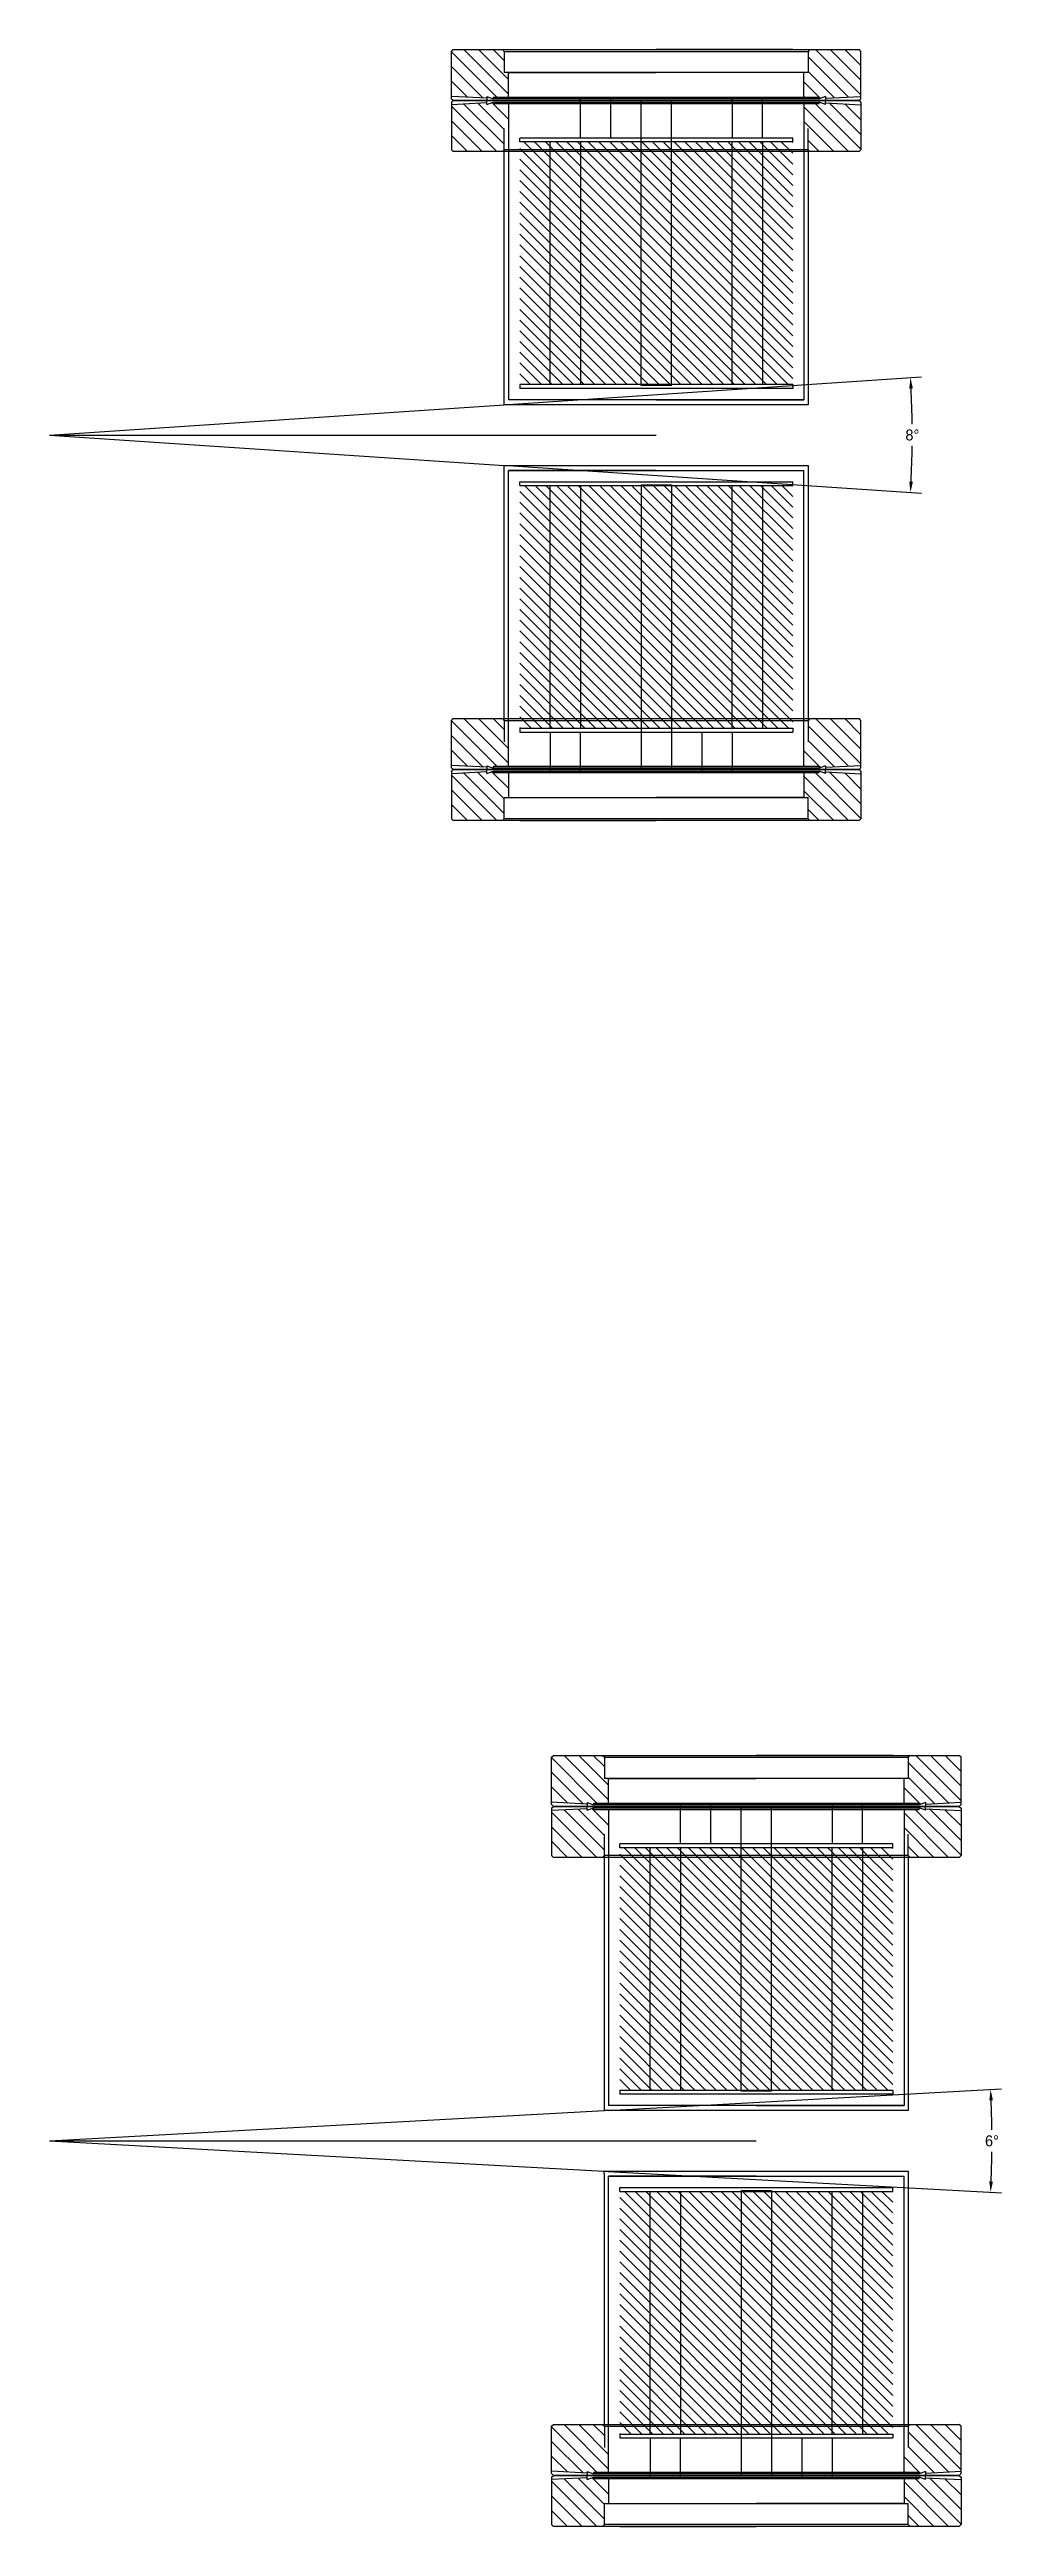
# Model space of a CAD drawing. Header units: inches. Extents: x 40 to 191, y -21 to 51.
# Drawn here: x 151.67 to 167.36, y -20.95 to 19.87 of the extents above; entities that cross this region are included whole.
import ezdxf

# ---------------------------------------------------------------- set-up
doc = ezdxf.new("R2010")
doc.units = ezdxf.units.IN
doc.header["$MEASUREMENT"] = 0
doc.dimstyles.get("Standard").update_dxf_attribs({"dimtxt": 0.18, "dimasz": 0.18, "dimexe": 0.18, "dimexo": 0.0625, "dimgap": 0.09, "dimtad": 0, "dimtih": 1, "dimtoh": 1, "dimdec": 4, "dimzin": 0, "dimdsep": 46, "dimtxsty": 'Standard', "dimcen": 0.09, "dimadec": 0, "dimazin": 0, "dimtfac": 1, "dimtdec": 4, "dimtofl": 0, "dimtmove": 0, "dimatfit": 3, "dimfxl": 1, "dimtolj": 1, "dimtzin": 0, "dimarcsym": 0})

msp = doc.modelspace()

# ---------------------------------------------------------------- blocks, each defined once
blk = doc.blocks.new('*D33')
at = {"color": 0, "lineweight": -2, "transparency": 16777216}
for p, q in [((160.874, -14.092), (167.358, -13.737)), ((160.874, -15.099), (167.358, -15.453))]:
    blk.add_line(p, q, dxfattribs=at)
for start, end in [(0.6638, 2.4656), (357.5343, 359.336)]:
    blk.add_arc((151.666, -14.595), 15.535, start, end, dxfattribs=at)
at = {"color": 0, "transparency": 16777216}
for points in [[(167.157, -13.928), (167.217, -13.926), (167.178, -13.747)], [(167.217, -15.265), (167.157, -15.262), (167.178, -15.443)]]:
    blk.add_solid(points, dxfattribs=at)
at = {"layer": 'Defpoints', "color": 0, "transparency": 16777216}
for p in [(160.812, -14.095), (151.666, -14.595), (151.666, -14.595), (160.811, -15.095), (167.199, -14.878)]:
    blk.add_point(p, dxfattribs=at)
at = {"color": 0, "transparency": 16777216, "insert": (167.201, -14.595), "char_height": 0.18, "attachment_point": 5}
blk.add_mtext('\\A1;6°', dxfattribs=at)
blk = doc.blocks.new('*D30')
at = {"color": 0, "lineweight": -2, "transparency": 16777216}
for p, q in [((159.224, 14.019), (166.037, 14.474)), ((159.224, 13.011), (166.037, 12.556))]:
    blk.add_line(p, q, dxfattribs=at)
for start, end in [(0.7251, 3.0914), (356.9084, 359.2747)]:
    blk.add_arc((151.666, 13.515), 14.222, start, end, dxfattribs=at)
at = {"color": 0, "transparency": 16777216}
for points in [[(165.838, 14.28), (165.898, 14.284), (165.857, 14.462)], [(165.898, 12.746), (165.838, 12.75), (165.857, 12.568)]]:
    blk.add_solid(points, dxfattribs=at)
at = {"layer": 'Defpoints', "color": 0, "transparency": 16777216}
for p in [(159.162, 14.015), (151.666, 13.515), (151.666, 13.515), (165.885, 13.199), (159.161, 13.015)]:
    blk.add_point(p, dxfattribs=at)
at = {"color": 0, "transparency": 16777216, "insert": (165.889, 13.515), "char_height": 0.18, "attachment_point": 5}
blk.add_mtext('\\A1;8°', dxfattribs=at)

# ---------------------------------------------------------------- dimensions: what is measured, and where the dimension line sits
for base, line1, line2, picture, middle in [((165.88532, 13.19916), ((151.66643, 13.51496), (159.16123, 13.01495)), ((151.66643, 13.51496), (159.16164, 14.01496)), '*D30', (165.88883, 13.51493)), ((167.19874, -14.87814), ((151.66643, -14.5953), (160.81123, -15.0953)), ((151.66643, -14.5953), (160.81164, -14.0953)), '*D33', (167.20131, -14.59532))]:
    dim = msp.add_angular_dim_2l(base=base, line1=line1, line2=line2, dimstyle='Standard')
    dim.commit()
    dim.dimension.update_dxf_attribs({"geometry": picture, "text_midpoint": middle})

# ---------------------------------------------------------------- hatches: boundary and pattern name
h = msp.add_hatch()
h.set_pattern_fill('ANSI31', color=1, angle=270)
h.set_pattern_definition([(315, (187.9728, -6.78241), (0.08838835, 0.08838835), [])])
h.paths.add_polyline_path([(163.91663, 14.34596), (163.91663, 18.34596), (163.41663, 18.34596), (163.41663, 14.34596)])
h.paths.add_polyline_path([(163.41663, 14.34596), (163.41663, 18.34596), (162.91663, 18.34596), (162.91663, 14.34596)])
h.paths.add_polyline_path([(162.91663, 14.34596), (162.91663, 18.34596), (160.41663, 18.34596), (160.41663, 14.34596)])
h.paths.add_polyline_path([(160.41663, 14.34596), (160.41663, 18.34596), (159.91663, 18.34596), (159.91663, 14.34596)])
h.paths.add_polyline_path([(159.91663, 14.34596), (159.91663, 18.34596), (159.41663, 18.34596), (159.41663, 14.34596)])
h = msp.add_hatch()
h.set_pattern_fill('ANSI31', color=1, angle=90)
h.set_pattern_definition([(135, (135.36046, 33.81232), (-0.08838835, -0.08838835), [])])
h.paths.add_polyline_path([(159.41663, 12.68396), (159.41663, 8.68396), (159.91663, 8.68396), (159.91663, 12.68396)])
h.paths.add_polyline_path([(159.91663, 12.68396), (159.91663, 8.68396), (160.41663, 8.68396), (160.41663, 12.68396)])
h.paths.add_polyline_path([(160.41663, 12.68396), (160.41663, 8.68396), (162.91663, 8.68396), (162.91663, 12.68396)])
h.paths.add_polyline_path([(162.91663, 12.68396), (162.91663, 8.68396), (163.41663, 8.68396), (163.41663, 12.68396)])
h.paths.add_polyline_path([(163.41663, 12.68396), (163.41663, 8.68396), (163.91663, 8.68396), (163.91663, 12.68396)])
h = msp.add_hatch()
h.set_pattern_fill('ANSI31', color=1, angle=270)
h.set_pattern_definition([(315, (189.6228, -34.89266), (0.08838835, 0.08838835), [])])
h.paths.add_polyline_path([(165.56663, -13.7643), (165.56663, -9.7643), (165.06663, -9.7643), (165.06663, -13.7643)])
h.paths.add_polyline_path([(165.06663, -13.7643), (165.06663, -9.7643), (164.56663, -9.7643), (164.56663, -13.7643)])
h.paths.add_polyline_path([(164.56663, -13.7643), (164.56663, -9.7643), (162.06663, -9.7643), (162.06663, -13.7643)])
h.paths.add_polyline_path([(162.06663, -13.7643), (162.06663, -9.7643), (161.56663, -9.7643), (161.56663, -13.7643)])
h.paths.add_polyline_path([(161.56663, -13.7643), (161.56663, -9.7643), (161.06663, -9.7643), (161.06663, -13.7643)])
h = msp.add_hatch()
h.set_pattern_fill('ANSI31', color=1, angle=90)
h.set_pattern_definition([(135, (137.01046, 5.70206), (-0.08838835, -0.08838835), [])])
h.paths.add_polyline_path([(161.06663, -15.4263), (161.06663, -19.4263), (161.56663, -19.4263), (161.56663, -15.4263)])
h.paths.add_polyline_path([(161.56663, -15.4263), (161.56663, -19.4263), (162.06663, -19.4263), (162.06663, -15.4263)])
h.paths.add_polyline_path([(162.06663, -15.4263), (162.06663, -19.4263), (164.56663, -19.4263), (164.56663, -15.4263)])
h.paths.add_polyline_path([(164.56663, -15.4263), (164.56663, -19.4263), (165.06663, -19.4263), (165.06663, -15.4263)])
h.paths.add_polyline_path([(165.06663, -15.4263), (165.06663, -19.4263), (165.56663, -19.4263), (165.56663, -15.4263)])

# ---------------------------------------------------------------- linework, layer by layer
at = {"color": 7, "linetype": 'Continuous'}
for p, q in [((158.29163, 19.83796), (158.32163, 19.86796)), ((158.29163, 19.09666), (158.29163, 19.83796)), ((158.32163, 19.86796), (165.01163, 19.86796)), ((159.13163, 19.86796), (159.16163, 19.83796)), ((159.16163, 19.83796), (164.17163, 19.83796)), ((159.16163, 19.83796), (159.16163, 19.48796)), ((164.20163, 19.86796), (164.17163, 19.83796)), ((164.17163, 19.83796), (164.17163, 19.48796)), ((165.04163, 19.83796), (165.01163, 19.86796)), ((165.04163, 19.09666), (165.04163, 19.83796)), ((164.17163, 19.48796), (159.16163, 19.48796)), ((159.23163, 19.07796), (159.23163, 19.48796)), ((164.10163, 19.07796), (164.10163, 19.48796)), ((158.87663, 19.066), (158.29163, 19.09666)), ((158.87664, 18.98991), (158.29164, 18.95925)), ((158.29164, 18.95925), (158.29164, 18.21796)), ((158.29178, 19.05796), (158.29178, 19.09665)), ((158.32178, 19.02796), (158.29178, 19.05796)), ((158.29178, 18.99796), (158.32179, 19.02796)), ((158.29178, 18.99796), (158.29178, 18.95926)), ((158.32178, 19.02796), (165.01149, 19.02796)), ((165.01149, 19.02796), (158.32179, 19.02796)), ((158.87663, 19.09217), (158.98163, 19.05396)), ((158.87663, 19.09217), (158.87663, 19.066)), ((158.87664, 18.96374), (158.98164, 19.00196)), ((158.87664, 18.96374), (158.87664, 18.98991)), ((158.87681, 19.06599), (158.87681, 19.02796)), ((158.87682, 18.98992), (158.87682, 19.02796)), ((164.35163, 19.07796), (158.98163, 19.07796)), ((158.98163, 19.07796), (158.98163, 19.05396)), ((164.35163, 19.05396), (158.98163, 19.05396)), ((158.98164, 18.97796), (158.98164, 19.00196)), ((158.98164, 19.00196), (164.35164, 19.00196)), ((158.98164, 18.97796), (164.35164, 18.97796)), ((159.23164, 18.97796), (159.23164, 18.56796)), ((164.10164, 18.97796), (164.10164, 18.56796)), ((164.45663, 19.09217), (164.35163, 19.05396)), ((164.35163, 19.07796), (164.35163, 19.05396)), ((164.45664, 18.96374), (164.35164, 19.00196)), ((164.35164, 18.97796), (164.35164, 19.00196)), ((164.45646, 19.06599), (164.45646, 19.02796)), ((164.45647, 18.98992), (164.45647, 19.02796)), ((164.45663, 19.066), (165.04163, 19.09666)), ((164.45663, 19.09217), (164.45663, 19.066)), ((164.45664, 18.98991), (165.04164, 18.95925)), ((164.45664, 18.96374), (164.45664, 18.98991)), ((165.04149, 19.05796), (165.01149, 19.02796)), ((165.01149, 19.02796), (165.0415, 18.99796)), ((165.04149, 19.05796), (165.04149, 19.09665)), ((165.0415, 18.99796), (165.0415, 18.95926)), ((165.04164, 18.95925), (165.04164, 18.21796)), ((159.16164, 18.21796), (159.16164, 18.56796)), ((164.17164, 18.21796), (164.17164, 18.56796)), ((158.29164, 18.21796), (158.32164, 18.18796)), ((165.01164, 18.18796), (158.32164, 18.18796)), ((159.13164, 18.18796), (159.16164, 18.21796)), ((164.17164, 18.21796), (159.16164, 18.21796)), ((164.20164, 18.18796), (164.17164, 18.21796)), ((165.04164, 18.21796), (165.01164, 18.18796)), ((158.29162, 8.81196), (158.32162, 8.84196)), ((158.29162, 8.07066), (158.29162, 8.81196)), ((158.32162, 8.84196), (165.01162, 8.84196)), ((159.13162, 8.84196), (159.16162, 8.81196)), ((159.16162, 8.81196), (164.17162, 8.81196)), ((159.16162, 8.81196), (159.16162, 8.46196)), ((164.20162, 8.84196), (164.17162, 8.81196)), ((164.17162, 8.81196), (164.17162, 8.46196)), ((165.04162, 8.81196), (165.01162, 8.84196)), ((165.04162, 8.07066), (165.04162, 8.81196)), ((159.23162, 8.05196), (159.23162, 8.46196)), ((164.10162, 8.05196), (164.10162, 8.46196)), ((158.87662, 8.04), (158.29162, 8.07066)), ((158.87663, 7.96391), (158.29163, 7.93325)), ((158.29163, 7.93325), (158.29163, 7.19196)), ((158.29177, 8.03196), (158.29177, 8.07065)), ((158.32177, 8.00196), (158.29177, 8.03196)), ((158.29178, 7.97196), (158.32178, 8.00196)), ((158.29178, 7.97196), (158.29178, 7.93326)), ((158.32177, 8.00196), (165.01148, 8.00196)), ((165.01149, 8.00196), (158.32178, 8.00196)), ((158.87662, 8.06617), (158.98162, 8.02796)), ((158.87662, 8.06617), (158.87662, 8.04)), ((158.87663, 7.93774), (158.98163, 7.97596)), ((158.87663, 7.93774), (158.87663, 7.96391)), ((158.8768, 8.03999), (158.8768, 8.00196)), ((158.87681, 7.96392), (158.87681, 8.00196)), ((164.35162, 8.05196), (158.98162, 8.05196)), ((158.98162, 8.05196), (158.98162, 8.02796)), ((164.35162, 8.02796), (158.98162, 8.02796)), ((158.98163, 7.95196), (158.98163, 7.97596)), ((158.98163, 7.97596), (164.35163, 7.97596)), ((158.98163, 7.95196), (164.35163, 7.95196)), ((159.23163, 7.95196), (159.23163, 7.54196)), ((164.10163, 7.95196), (164.10163, 7.54196)), ((164.45662, 8.06617), (164.35162, 8.02796)), ((164.35162, 8.05196), (164.35162, 8.02796)), ((164.45663, 7.93774), (164.35163, 7.97596)), ((164.35163, 7.95196), (164.35163, 7.97596)), ((164.45645, 8.03999), (164.45645, 8.00196)), ((164.45646, 7.96392), (164.45646, 8.00196)), ((164.45662, 8.04), (165.04162, 8.07066)), ((164.45662, 8.06617), (164.45662, 8.04)), ((164.45663, 7.96391), (165.04163, 7.93325)), ((164.45663, 7.93774), (164.45663, 7.96391)), ((165.04148, 8.03196), (165.01148, 8.00196)), ((165.01149, 8.00196), (165.04149, 7.97196)), ((165.04148, 8.03196), (165.04148, 8.07065)), ((165.04149, 7.97196), (165.04149, 7.93326)), ((165.04163, 7.93325), (165.04163, 7.19196)), ((159.16163, 7.19196), (159.16163, 7.54196)), ((159.16163, 7.54196), (164.17163, 7.54196)), ((164.17163, 7.19196), (164.17163, 7.54196)), ((158.29163, 7.19196), (158.32163, 7.16196)), ((165.01163, 7.16196), (158.32163, 7.16196)), ((159.13163, 7.16196), (159.16163, 7.19196)), ((164.17163, 7.19196), (159.16163, 7.19196)), ((164.20163, 7.16196), (164.17163, 7.19196)), ((165.04163, 7.19196), (165.01163, 7.16196)), ((159.94163, -8.2723), (159.97163, -8.2423)), ((159.94163, -9.01359), (159.94163, -8.2723)), ((159.97163, -8.2423), (166.66163, -8.2423)), ((160.78163, -8.2423), (160.81163, -8.2723)), ((160.81163, -8.2723), (165.82163, -8.2723)), ((160.81163, -8.2723), (160.81163, -8.6223)), ((165.85163, -8.2423), (165.82163, -8.2723)), ((165.82163, -8.2723), (165.82163, -8.6223)), ((166.69163, -8.2723), (166.66163, -8.2423)), ((166.69163, -9.01359), (166.69163, -8.2723)), ((165.82163, -8.6223), (160.81163, -8.6223)), ((160.88163, -9.0323), (160.88163, -8.6223)), ((165.75163, -9.0323), (165.75163, -8.6223)), ((160.52663, -9.04425), (159.94163, -9.01359)), ((160.52664, -9.12035), (159.94164, -9.15101)), ((159.94164, -9.15101), (159.94164, -9.8923)), ((159.94178, -9.0523), (159.94178, -9.0136)), ((159.97178, -9.0823), (159.94178, -9.0523)), ((159.94178, -9.1123), (159.97179, -9.0823)), ((159.94178, -9.1123), (159.94178, -9.151)), ((159.97178, -9.0823), (166.66149, -9.0823)), ((166.66149, -9.0823), (159.97179, -9.0823)), ((160.52663, -9.01808), (160.63163, -9.0563)), ((160.52663, -9.01808), (160.52663, -9.04425)), ((160.52664, -9.14652), (160.63164, -9.1083)), ((160.52664, -9.14652), (160.52664, -9.12035)), ((160.52681, -9.04426), (160.52681, -9.0823)), ((160.52682, -9.12034), (160.52682, -9.0823)), ((166.00163, -9.0323), (160.63163, -9.0323)), ((160.63163, -9.0323), (160.63163, -9.0563)), ((166.00163, -9.0563), (160.63163, -9.0563)), ((160.63164, -9.1323), (160.63164, -9.1083)), ((160.63164, -9.1083), (166.00164, -9.1083)), ((160.63164, -9.1323), (166.00164, -9.1323)), ((160.88164, -9.1323), (160.88164, -9.5423)), ((165.75164, -9.1323), (165.75164, -9.5423)), ((166.10663, -9.01808), (166.00163, -9.0563)), ((166.00163, -9.0323), (166.00163, -9.0563)), ((166.10664, -9.14652), (166.00164, -9.1083)), ((166.00164, -9.1323), (166.00164, -9.1083)), ((166.10646, -9.04426), (166.10646, -9.0823)), ((166.10647, -9.12034), (166.10647, -9.0823)), ((166.10663, -9.04425), (166.69163, -9.01359)), ((166.10663, -9.01808), (166.10663, -9.04425)), ((166.10664, -9.12035), (166.69164, -9.15101)), ((166.10664, -9.14652), (166.10664, -9.12035)), ((166.69149, -9.0523), (166.66149, -9.0823)), ((166.66149, -9.0823), (166.6915, -9.1123)), ((166.69149, -9.0523), (166.69149, -9.0136)), ((166.6915, -9.1123), (166.6915, -9.151)), ((166.69164, -9.15101), (166.69164, -9.8923)), ((160.81164, -9.8923), (160.81164, -9.5423)), ((165.82164, -9.8923), (165.82164, -9.5423)), ((159.94164, -9.8923), (159.97164, -9.9223)), ((166.66164, -9.9223), (159.97164, -9.9223)), ((160.78164, -9.9223), (160.81164, -9.8923)), ((165.82164, -9.8923), (160.81164, -9.8923)), ((165.85164, -9.9223), (165.82164, -9.8923)), ((166.69164, -9.8923), (166.66164, -9.9223)), ((159.94162, -19.2983), (159.97162, -19.2683)), ((159.94162, -20.03959), (159.94162, -19.2983)), ((159.97162, -19.2683), (166.66162, -19.2683)), ((160.78162, -19.2683), (160.81162, -19.2983)), ((160.81162, -19.2983), (165.82162, -19.2983)), ((160.81162, -19.2983), (160.81162, -19.6483)), ((165.85162, -19.2683), (165.82162, -19.2983)), ((165.82162, -19.2983), (165.82162, -19.6483)), ((166.69162, -19.2983), (166.66162, -19.2683)), ((166.69162, -20.03959), (166.69162, -19.2983)), ((160.88162, -20.0583), (160.88162, -19.6483)), ((165.75162, -20.0583), (165.75162, -19.6483)), ((160.52662, -20.07025), (159.94162, -20.03959)), ((160.52663, -20.14635), (159.94163, -20.17701)), ((159.94163, -20.17701), (159.94163, -20.9183)), ((159.94177, -20.0783), (159.94177, -20.0396)), ((159.97177, -20.1083), (159.94177, -20.0783)), ((159.94178, -20.1383), (159.97178, -20.1083)), ((159.94178, -20.1383), (159.94178, -20.177)), ((159.97177, -20.1083), (166.66148, -20.1083)), ((166.66149, -20.1083), (159.97178, -20.1083)), ((160.52662, -20.04408), (160.63162, -20.0823)), ((160.52662, -20.04408), (160.52662, -20.07025)), ((160.52663, -20.17252), (160.63163, -20.1343)), ((160.52663, -20.17252), (160.52663, -20.14635)), ((160.5268, -20.07026), (160.5268, -20.1083)), ((160.52681, -20.14634), (160.52681, -20.1083)), ((166.00162, -20.0583), (160.63162, -20.0583)), ((160.63162, -20.0583), (160.63162, -20.0823)), ((166.00162, -20.0823), (160.63162, -20.0823)), ((160.63163, -20.1583), (160.63163, -20.1343)), ((160.63163, -20.1343), (166.00163, -20.1343)), ((160.63163, -20.1583), (166.00163, -20.1583)), ((160.88163, -20.1583), (160.88163, -20.5683)), ((165.75163, -20.1583), (165.75163, -20.5683)), ((166.10662, -20.04408), (166.00162, -20.0823)), ((166.00162, -20.0583), (166.00162, -20.0823)), ((166.10663, -20.17252), (166.00163, -20.1343)), ((166.00163, -20.1583), (166.00163, -20.1343)), ((166.10645, -20.07026), (166.10645, -20.1083)), ((166.10646, -20.14634), (166.10646, -20.1083)), ((166.10662, -20.07025), (166.69162, -20.03959)), ((166.10662, -20.04408), (166.10662, -20.07025)), ((166.10663, -20.14635), (166.69163, -20.17701)), ((166.10663, -20.17252), (166.10663, -20.14635)), ((166.69148, -20.0783), (166.66148, -20.1083)), ((166.66149, -20.1083), (166.69149, -20.1383)), ((166.69148, -20.0783), (166.69148, -20.0396)), ((166.69149, -20.1383), (166.69149, -20.177)), ((166.69163, -20.17701), (166.69163, -20.9183)), ((160.81163, -20.9183), (160.81163, -20.5683)), ((160.81163, -20.5683), (165.82163, -20.5683)), ((165.82163, -20.9183), (165.82163, -20.5683)), ((159.94163, -20.9183), (159.97163, -20.9483)), ((166.66163, -20.9483), (159.97163, -20.9483)), ((160.78163, -20.9483), (160.81163, -20.9183)), ((165.82163, -20.9183), (160.81163, -20.9183)), ((165.85163, -20.9483), (165.82163, -20.9183)), ((166.69163, -20.9183), (166.66163, -20.9483))]:
    msp.add_line(p, q, dxfattribs=at)
at = {"color": 2, "linetype": 'Continuous'}
for p, q in [((159.0455, 19.07796), (158.29163, 19.83182)), ((159.23163, 19.13338), (158.49706, 19.86796)), ((159.23163, 19.37494), (158.73861, 19.86796)), ((159.16163, 19.68649), (158.98017, 19.86796)), ((164.83501, 19.08583), (164.17163, 19.74921)), ((165.04163, 19.12077), (164.29445, 19.86796)), ((165.04163, 19.36233), (164.53601, 19.86796)), ((165.04163, 19.60389), (164.77757, 19.86796)), ((158.81253, 19.06936), (158.29163, 19.59026)), ((158.55761, 19.08272), (158.29163, 19.3487)), ((164.3752, 19.06253), (164.10163, 19.3361)), ((164.60548, 19.0738), (164.17163, 19.50766)), ((158.3027, 19.09608), (158.29163, 19.10715)), ((158.29164, 18.93514), (159.03882, 18.18796)), ((158.49826, 18.97008), (159.16164, 18.3067)), ((158.72779, 18.98211), (159.16164, 18.54825)), ((158.95807, 18.99338), (159.23164, 18.71981)), ((159.21506, 18.97796), (159.23164, 18.96137)), ((164.11822, 19.07796), (164.10163, 19.09454)), ((164.10164, 18.92253), (164.83622, 18.18796)), ((164.28778, 18.97796), (165.04164, 18.22409)), ((164.52074, 18.98655), (165.04164, 18.46565)), ((164.77566, 18.97319), (165.04164, 18.70721)), ((165.03058, 18.95983), (165.04164, 18.94876)), ((158.29164, 18.69358), (158.79727, 18.18796)), ((158.29164, 18.45202), (158.55571, 18.18796)), ((164.10164, 18.68097), (164.59466, 18.18796)), ((164.17164, 18.36942), (164.3531, 18.18796)), ((159.04549, 8.05196), (158.29162, 8.80582)), ((159.23162, 8.10738), (158.49705, 8.84196)), ((159.23162, 8.34894), (158.73861, 8.84196)), ((159.16162, 8.66049), (158.98016, 8.84196)), ((164.835, 8.05983), (164.17162, 8.72321)), ((165.04162, 8.09477), (164.29444, 8.84196)), ((165.04162, 8.33633), (164.536, 8.84196)), ((165.04162, 8.57789), (164.77756, 8.84196)), ((158.81252, 8.04336), (158.29162, 8.56426)), ((158.55761, 8.05672), (158.29162, 8.3227)), ((164.37519, 8.03653), (164.10162, 8.3101)), ((164.60548, 8.0478), (164.17162, 8.48166)), ((158.30269, 8.07008), (158.29162, 8.08115)), ((158.29163, 7.90914), (159.03882, 7.16196)), ((158.49825, 7.94408), (159.16163, 7.2807)), ((158.72778, 7.95611), (159.16163, 7.52225)), ((158.95807, 7.96738), (159.23163, 7.69381)), ((159.21505, 7.95196), (159.23163, 7.93537)), ((164.11821, 8.05196), (164.10162, 8.06854)), ((164.10163, 7.89653), (164.83621, 7.16196)), ((164.28777, 7.95196), (165.04163, 7.19809)), ((164.52073, 7.96055), (165.04163, 7.43965)), ((164.77565, 7.94719), (165.04163, 7.68121)), ((165.03057, 7.93383), (165.04163, 7.92276)), ((158.29163, 7.66758), (158.79726, 7.16196)), ((158.29163, 7.42602), (158.5557, 7.16196)), ((164.10163, 7.65497), (164.59465, 7.16196)), ((164.17163, 7.34342), (164.35309, 7.16196)), ((160.6955, -9.0323), (159.94163, -8.27843)), ((160.46253, -9.04089), (159.94163, -8.51999)), ((160.88163, -8.97688), (160.14706, -8.2423)), ((160.88163, -8.73532), (160.38861, -8.2423)), ((160.81163, -8.42376), (160.63017, -8.2423)), ((166.48501, -9.02442), (165.82163, -8.36104)), ((166.69163, -8.98948), (165.94445, -8.2423)), ((166.69163, -8.74792), (166.18601, -8.2423)), ((166.69163, -8.50637), (166.42757, -8.2423)), ((160.20761, -9.02753), (159.94163, -8.76155)), ((166.0252, -9.04772), (165.75163, -8.77416)), ((166.25548, -9.03645), (165.82163, -8.6026)), ((159.9527, -9.01417), (159.94163, -9.00311)), ((159.94164, -9.17512), (160.68882, -9.9223)), ((160.14826, -9.14018), (160.81164, -9.80356)), ((160.37779, -9.12815), (160.81164, -9.562)), ((160.60807, -9.11688), (160.88164, -9.39044)), ((160.86506, -9.1323), (160.88164, -9.14888)), ((165.76822, -9.0323), (165.75163, -9.01571)), ((165.75164, -9.18772), (166.48622, -9.9223)), ((165.93778, -9.1323), (166.69164, -9.88616)), ((166.17074, -9.12371), (166.69164, -9.64461)), ((166.42566, -9.13707), (166.69164, -9.40305)), ((166.68058, -9.15043), (166.69164, -9.16149)), ((159.94164, -9.41667), (160.44727, -9.9223)), ((159.94164, -9.65823), (160.20571, -9.9223)), ((165.75164, -9.42928), (166.24466, -9.9223)), ((165.82164, -9.74084), (166.0031, -9.9223)), ((160.69549, -20.0583), (159.94162, -19.30443)), ((160.46252, -20.06689), (159.94162, -19.54599)), ((160.88162, -20.00288), (160.14705, -19.2683)), ((160.88162, -19.76132), (160.38861, -19.2683)), ((160.81162, -19.44976), (160.63016, -19.2683)), ((166.485, -20.05042), (165.82162, -19.38704)), ((166.69162, -20.01548), (165.94444, -19.2683)), ((166.69162, -19.77392), (166.186, -19.2683)), ((166.69162, -19.53237), (166.42756, -19.2683)), ((160.20761, -20.05353), (159.94162, -19.78755)), ((166.02519, -20.07372), (165.75162, -19.80016)), ((166.25548, -20.06245), (165.82162, -19.6286)), ((159.95269, -20.04017), (159.94162, -20.02911)), ((159.94163, -20.20112), (160.68882, -20.9483)), ((160.14825, -20.16618), (160.81163, -20.82956)), ((160.37778, -20.15415), (160.81163, -20.588)), ((160.60807, -20.14288), (160.88163, -20.41644)), ((160.86505, -20.1583), (160.88163, -20.17488)), ((165.76821, -20.0583), (165.75162, -20.04171)), ((165.75163, -20.21372), (166.48621, -20.9483)), ((165.93777, -20.1583), (166.69163, -20.91216)), ((166.17073, -20.14971), (166.69163, -20.67061)), ((166.42565, -20.16307), (166.69163, -20.42905)), ((166.68057, -20.17643), (166.69163, -20.18749)), ((159.94163, -20.44267), (160.44726, -20.9483)), ((159.94163, -20.68423), (160.2057, -20.9483)), ((165.75163, -20.45528), (166.24465, -20.9483)), ((165.82163, -20.76684), (166.00309, -20.9483))]:
    msp.add_line(p, q, dxfattribs=at)
for p, q in [((163.91663, 19.86796), (161.66663, 19.86796)), ((159.23163, 19.48796), (161.66663, 19.48796)), ((161.66664, 19.02796), (160.08324, 19.02796)), ((161.41664, 14.33296), (161.41664, 19.02796)), ((165.01149, 19.02796), (161.66664, 19.02796)), ((161.66664, 19.02796), (163.25004, 19.02796)), ((161.91664, 14.33296), (161.91664, 19.02796)), ((159.23164, 18.56796), (159.23164, 14.09796)), ((164.10164, 18.56796), (164.10164, 14.09796)), ((159.16164, 14.09796), (159.16164, 18.21796)), ((164.17164, 18.21796), (164.17164, 14.09796)), ((161.66664, 14.33296), (161.41664, 14.33296)), ((161.91664, 14.33296), (161.66664, 14.33296)), ((151.66643, 13.51496), (159.16164, 14.01496)), ((159.16164, 14.01496), (159.16164, 14.09796)), ((164.17203, 14.01496), (159.16164, 14.01496)), ((161.66664, 14.09796), (159.23164, 14.09796)), ((161.66664, 14.09796), (164.10164, 14.09796)), ((164.10164, 14.09796), (161.66664, 14.09796)), ((164.17164, 14.09796), (164.17203, 14.01496)), ((151.66643, 13.51496), (161.66643, 13.51496)), ((151.66643, 13.51496), (159.16123, 13.01495)), ((159.16162, 12.93196), (159.16123, 13.01495)), ((159.16123, 13.01495), (164.17162, 13.01495)), ((159.16162, 8.81196), (159.16162, 12.93196)), ((161.66662, 12.93196), (159.23162, 12.93196)), ((159.23162, 8.46196), (159.23162, 12.93196)), ((159.23162, 12.93196), (161.66662, 12.93196)), ((161.41663, 12.69696), (161.41663, 8.00196)), ((161.41663, 12.69696), (161.66663, 12.69696)), ((161.66662, 12.93196), (164.10162, 12.93196)), ((161.66663, 12.69696), (161.91663, 12.69696)), ((161.91663, 12.69696), (161.91663, 8.00196)), ((164.10162, 8.46196), (164.10162, 12.93196)), ((164.17162, 13.01495), (164.17162, 12.93196)), ((164.17162, 12.93196), (164.17162, 8.81196)), ((158.32178, 8.00196), (161.66663, 8.00196)), ((161.66663, 8.00196), (160.08323, 8.00196)), ((161.66663, 8.00196), (163.25003, 8.00196)), ((164.10163, 7.54196), (161.66663, 7.54196)), ((159.41663, 7.16196), (161.66663, 7.16196)), ((165.56663, -8.2423), (163.31663, -8.2423)), ((160.88163, -8.6223), (163.31663, -8.6223)), ((163.31664, -9.0823), (161.73324, -9.0823)), ((163.06664, -13.7773), (163.06664, -9.0823)), ((166.66149, -9.0823), (163.31664, -9.0823)), ((163.31664, -9.0823), (164.90004, -9.0823)), ((163.56664, -13.7773), (163.56664, -9.0823)), ((160.88164, -9.5423), (160.88164, -14.0123)), ((165.75164, -9.5423), (165.75164, -14.0123)), ((160.81164, -14.0123), (160.81164, -9.8923)), ((165.82164, -9.8923), (165.82164, -14.0123)), ((163.31664, -13.7773), (163.06664, -13.7773)), ((163.56664, -13.7773), (163.31664, -13.7773)), ((151.66643, -14.5953), (160.81164, -14.0953)), ((160.81164, -14.0953), (160.81164, -14.0123)), ((165.82203, -14.0953), (160.81164, -14.0953)), ((163.31664, -14.0123), (160.88164, -14.0123)), ((163.31664, -14.0123), (165.75164, -14.0123)), ((165.75164, -14.0123), (163.31664, -14.0123)), ((165.82164, -14.0123), (165.82203, -14.0953)), ((151.66643, -14.5953), (163.31643, -14.5953)), ((151.66643, -14.5953), (160.81123, -15.0953)), ((160.81162, -15.1783), (160.81123, -15.0953)), ((160.81123, -15.0953), (165.82162, -15.0953)), ((165.82162, -15.0953), (165.82162, -15.1783)), ((160.81162, -19.2983), (160.81162, -15.1783)), ((163.31662, -15.1783), (160.88162, -15.1783)), ((160.88162, -19.6483), (160.88162, -15.1783)), ((160.88162, -15.1783), (163.31662, -15.1783)), ((163.06663, -15.4133), (163.06663, -20.1083)), ((163.06663, -15.4133), (163.31663, -15.4133)), ((163.31662, -15.1783), (165.75162, -15.1783)), ((163.31663, -15.4133), (163.56663, -15.4133)), ((163.56663, -15.4133), (163.56663, -20.1083)), ((165.75162, -19.6483), (165.75162, -15.1783)), ((165.82162, -15.1783), (165.82162, -19.2983)), ((159.97178, -20.1083), (163.31663, -20.1083)), ((163.31663, -20.1083), (161.73323, -20.1083)), ((163.31663, -20.1083), (164.90003, -20.1083)), ((165.75163, -20.5683), (163.31663, -20.5683)), ((161.06663, -20.9483), (163.31663, -20.9483))]:
    msp.add_line(p, q)
at = {"color": 2}
for p, q in [((160.41663, 18.40896), (160.41663, 19.07796)), ((160.41663, 19.07796), (160.91663, 19.07796)), ((160.91663, 18.40896), (160.91663, 19.07796)), ((163.41663, 19.07796), (162.91663, 19.07796)), ((162.91663, 19.07796), (162.91663, 18.40896)), ((163.41663, 18.40896), (163.41663, 19.07796)), ((159.91663, 8.62096), (159.91663, 7.95196)), ((160.41663, 7.95196), (160.41663, 8.62096)), ((162.41663, 8.62096), (162.41663, 7.95196)), ((162.91663, 8.62096), (162.91663, 7.95196)), ((159.91663, 7.95196), (160.41663, 7.95196)), ((162.91663, 7.95196), (162.41663, 7.95196)), ((162.06663, -9.7013), (162.06663, -9.0323)), ((162.06663, -9.0323), (162.56663, -9.0323)), ((162.56663, -9.7013), (162.56663, -9.0323)), ((165.06663, -9.0323), (164.56663, -9.0323)), ((164.56663, -9.0323), (164.56663, -9.7013)), ((165.06663, -9.7013), (165.06663, -9.0323)), ((161.56663, -19.4893), (161.56663, -20.1583)), ((162.06663, -20.1583), (162.06663, -19.4893)), ((164.06663, -19.4893), (164.06663, -20.1583)), ((164.56663, -19.4893), (164.56663, -20.1583)), ((161.56663, -20.1583), (162.06663, -20.1583)), ((164.56663, -20.1583), (164.06663, -20.1583))]:
    msp.add_line(p, q, dxfattribs=at)
at = {"color": 3}
for p, q in [((163.91663, 18.40896), (159.41663, 18.40896)), ((159.41663, 18.34596), (159.41663, 18.40896)), ((163.91663, 18.34596), (163.91663, 18.40896)), ((163.91663, 18.34596), (159.41663, 18.34596)), ((163.91663, 14.34596), (159.41663, 14.34596)), ((159.41663, 14.34596), (159.41663, 14.28296)), ((163.91663, 14.34596), (163.91663, 14.28296)), ((163.91663, 14.28296), (159.41663, 14.28296)), ((159.41663, 12.68396), (159.41663, 12.74696)), ((159.41663, 12.74696), (163.91663, 12.74696)), ((159.41663, 12.68396), (163.91663, 12.68396)), ((163.91663, 12.68396), (163.91663, 12.74696)), ((159.41663, 8.68396), (159.41663, 8.62096)), ((159.41663, 8.68396), (163.91663, 8.68396)), ((159.41663, 8.62096), (163.91663, 8.62096)), ((163.91663, 8.68396), (163.91663, 8.62096)), ((165.56663, -9.7013), (161.06663, -9.7013)), ((161.06663, -9.7643), (161.06663, -9.7013)), ((165.56663, -9.7643), (161.06663, -9.7643)), ((165.56663, -9.7643), (165.56663, -9.7013)), ((165.56663, -13.7643), (161.06663, -13.7643)), ((161.06663, -13.7643), (161.06663, -13.8273)), ((165.56663, -13.8273), (161.06663, -13.8273)), ((165.56663, -13.7643), (165.56663, -13.8273)), ((161.06663, -15.4263), (161.06663, -15.3633)), ((161.06663, -15.3633), (165.56663, -15.3633)), ((161.06663, -15.4263), (165.56663, -15.4263)), ((165.56663, -15.4263), (165.56663, -15.3633)), ((161.06663, -19.4263), (161.06663, -19.4893)), ((161.06663, -19.4263), (165.56663, -19.4263)), ((161.06663, -19.4893), (165.56663, -19.4893)), ((165.56663, -19.4263), (165.56663, -19.4893))]:
    msp.add_line(p, q, dxfattribs=at)
at = {"color": 4}
for p, q in [((159.91663, 14.34596), (159.91663, 18.34596)), ((160.41663, 18.34596), (160.41663, 14.34596)), ((162.91663, 14.34596), (162.91663, 18.34596)), ((163.41663, 18.34596), (163.41663, 14.34596)), ((159.91663, 8.68396), (159.91663, 12.68396)), ((160.41663, 12.68396), (160.41663, 8.68396)), ((162.91663, 8.68396), (162.91663, 12.68396)), ((163.41663, 12.68396), (163.41663, 8.68396)), ((161.56663, -13.7643), (161.56663, -9.7643)), ((162.06663, -9.7643), (162.06663, -13.7643)), ((164.56663, -13.7643), (164.56663, -9.7643)), ((165.06663, -9.7643), (165.06663, -13.7643)), ((161.56663, -19.4263), (161.56663, -15.4263)), ((162.06663, -15.4263), (162.06663, -19.4263)), ((164.56663, -19.4263), (164.56663, -15.4263)), ((165.06663, -15.4263), (165.06663, -19.4263))]:
    msp.add_line(p, q, dxfattribs=at)

msp.set_redraw_order([(e.dxf.handle, doc.entitydb.next_handle()) for e in msp.query("TEXT MTEXT ATTDEF DIMENSION ARC_DIMENSION")])  # texts and dimensions are drawn at this point

doc.saveas('drawing.dxf')
